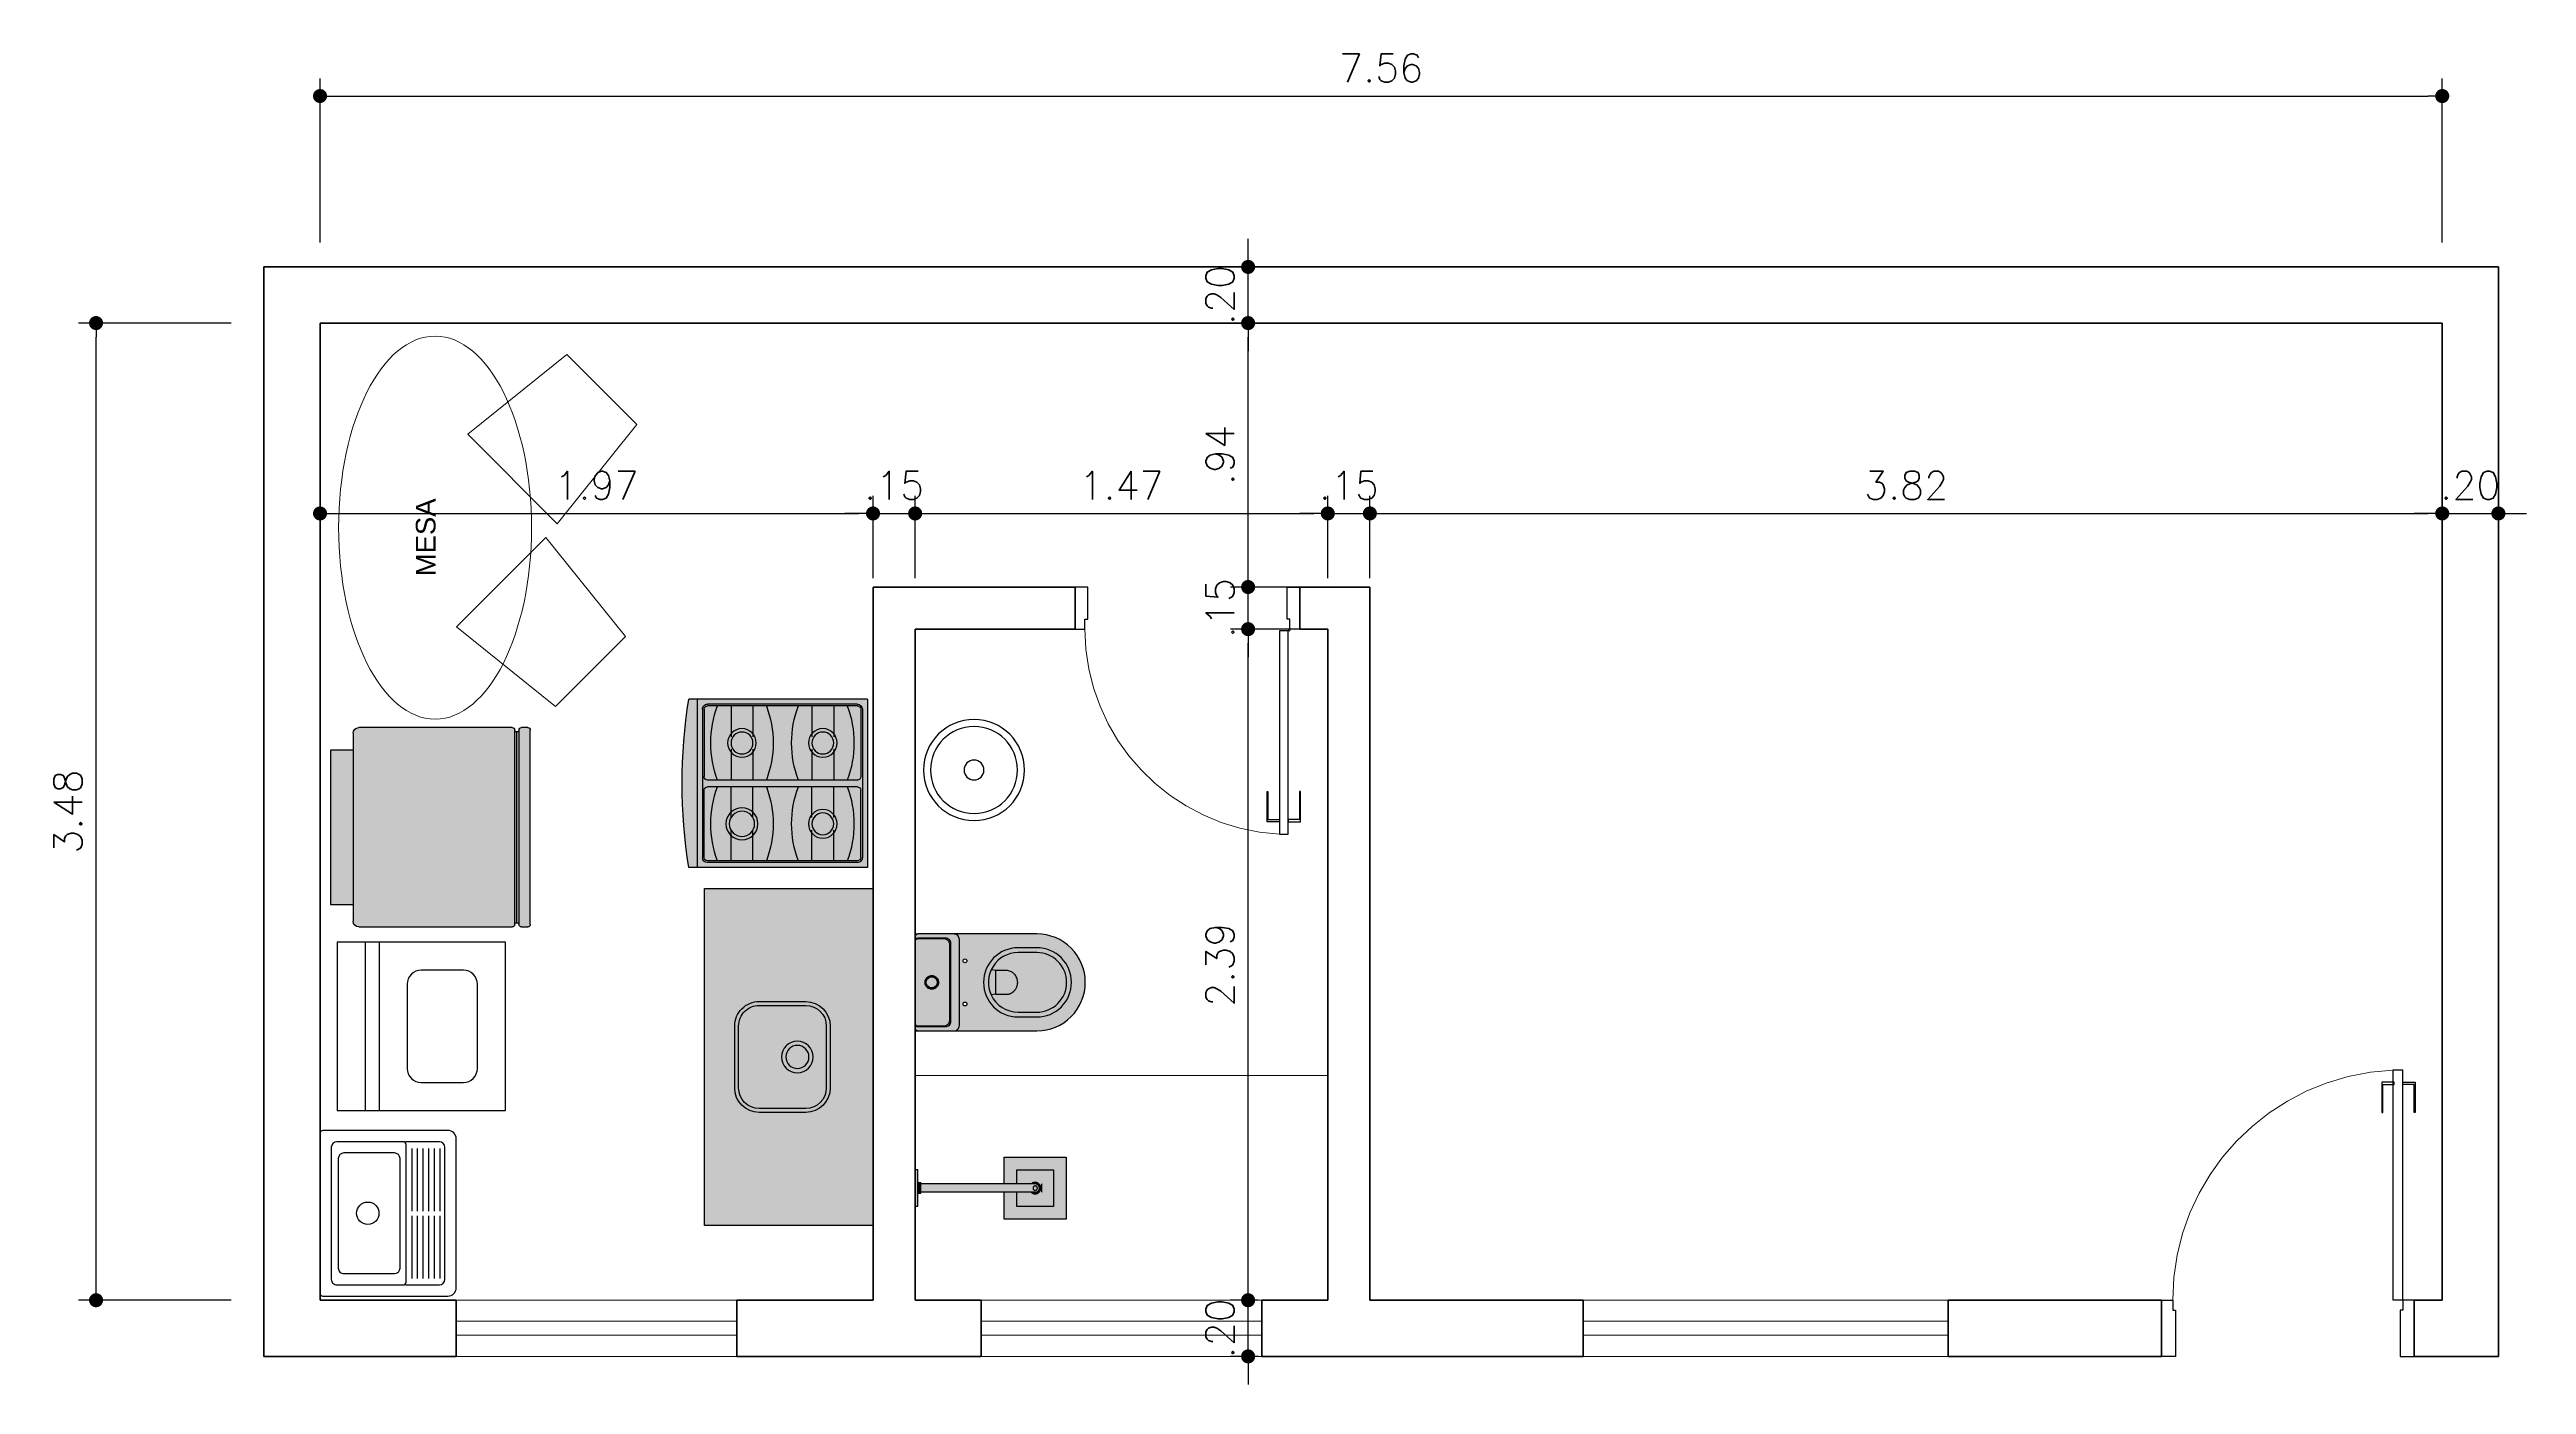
# Model space of a CAD drawing. Header units: millimetres. Extents: x -4763 to 645, y -25 to 217.
# Drawn here: x -24.46 to -15.64, y 47.62 to 52.37 of the extents above; entities that cross this region are included whole.
import ezdxf

# ---------------------------------------------------------------- set-up
doc = ezdxf.new("R2010")
doc.units = ezdxf.units.MM
doc.header["$LTSCALE"] = 0.5
doc.header["$PDMODE"] = 3
for name, pattern in [('CACHE', [0.24, 0.12, -0.12]), ('CONTINU', [0]), ('DASHED', [15, 12, -3]), ('HIDDEN', [0.375, 0.25, -0.125]), ('HIDDEN2', [4.7625, 3.175, -1.5875])]:
    doc.linetypes.add(name, pattern=pattern)
for name, color, linetype, lineweight in [('A-TRACEJADO', 251, 'HIDDEN2', 18), ('AI-Hatch equip coz', 255, 'Continuous', 0), ('AI-Hatch equip san', 255, 'Continuous', 0), ('Alvenaria-alta', 5, 'Continuous', 50), ('Alvenaria-baixa', 3, 'Continuous', 20), ('ARQ cota externa', 1, 'Continuous', 15), ('ARQ Esquadria 2', 2, 'Continuous', 20), ('ARQ Mobiliario', 34, 'Continuous', 13), ('Linha-projeção', 8, 'HIDDEN', 15)]:
    doc.layers.add(name, color=color, linetype=linetype, lineweight=lineweight)
for name, color, linetype in [('AI-Equip coz', 1, 'Continuous'), ('AI-Equip san', 1, 'Continuous'), ('AI-Hatch mob', 254, 'Continuous'), ('DETALHE', 2, 'Continuous'), ('PENA1', 1, 'Continuous'), ('PORTAS', 2, 'Continuous')]:
    doc.layers.add(name, color=color, linetype=linetype)
doc.styles.add('arial 7', font='arial.ttf', dxfattribs={"height": 0.07})
doc.styles.add('RS50', font='romans.shx', dxfattribs={"height": 0.1})
doc.dimstyles.new('Cota 50', dxfattribs={"dimscale": 0.05, "dimtxt": 0.1, "dimasz": 1, "dimexe": 1.25, "dimexo": 0.625, "dimgap": 1, "dimtad": 1, "dimzin": 4, "dimdsep": 46, "dimtxsty": 'RS50', "dimblk": 'DOT', "dimcen": 0.1, "dimclrd": 256, "dimclre": 256, "dimclrt": 256, "dimadec": 0, "dimazin": 0, "dimtfac": 1, "dimtix": 1, "dimtmove": 0, "dimatfit": 3, "dimldrblk": 'DOT', "dimfxl": 1.25, "dimarcsym": 0})

# ---------------------------------------------------------------- blocks, each defined once
blk = doc.blocks.new('_Dot')
at = {"color": 0, "linetype": 'ByBlock', "lineweight": -2}
blk.add_line((-0.5, 0), (-1, 0), dxfattribs=at)
at = {"color": 0, "linetype": 'ByBlock', "const_width": 0.5}
blk.add_lwpolyline([(-0.25, 0, 1), (0.25, 0, 1)], format="xyb", close=True, dxfattribs=at)
blk = doc.blocks.new('*D169')
at = {"layer": 'ARQ cota externa', "lineweight": -2, "transparency": 16777216}
for p, q in [((-23.8134, 51.3989), (-24.3571, 51.3989)), ((-24.2946, 47.9689), (-24.2946, 51.3489)), ((-23.8134, 47.9189), (-24.3571, 47.9189))]:
    blk.add_line(p, q, dxfattribs=at)
at = {"layer": 'DEFPOINTS', "color": 0, "transparency": 16777216}
for p in [(-24.2946, 51.3989), (-23.7821, 51.3989), (-23.7821, 47.9189)]:
    blk.add_point(p, dxfattribs=at)
at = {"layer": 'ARQ cota externa', "lineweight": -2, "transparency": 16777216, "xscale": 0.05, "yscale": 0.05, "zscale": 0.05}
for p, rotation in [((-24.2946, 51.3989), 90), ((-24.2946, 47.9189), 270)]:
    blk.add_blockref('_Dot', p, dxfattribs=dict(at, rotation=rotation))
at = {"layer": 'ARQ cota externa', "transparency": 16777216, "insert": (-24.3946, 49.6589), "char_height": 0.1, "attachment_point": 5, "rotation": 90, "style": 'RS50'}
blk.add_mtext('3.48', dxfattribs=at)
blk = doc.blocks.new('*D170')
at = {"layer": 'ARQ cota externa', "lineweight": -2, "transparency": 16777216}
for p, q in [((-23.4967, 51.6857), (-23.4967, 52.2699)), ((-15.9367, 51.6857), (-15.9367, 52.2699)), ((-23.4467, 52.2074), (-15.9867, 52.2074))]:
    blk.add_line(p, q, dxfattribs=at)
at = {"layer": 'DEFPOINTS', "color": 0, "transparency": 16777216}
for p in [(-15.9367, 52.2074), (-23.4967, 51.6545), (-15.9367, 51.6545)]:
    blk.add_point(p, dxfattribs=at)
at = {"layer": 'ARQ cota externa', "lineweight": -2, "transparency": 16777216, "xscale": 0.05, "yscale": 0.05, "zscale": 0.05, "rotation": 180}
blk.add_blockref('_Dot', (-23.4967, 52.2074), dxfattribs=at)
at = {"layer": 'ARQ cota externa', "lineweight": -2, "transparency": 16777216, "xscale": 0.05, "yscale": 0.05, "zscale": 0.05}
blk.add_blockref('_Dot', (-15.9367, 52.2074), dxfattribs=at)
at = {"layer": 'ARQ cota externa', "transparency": 16777216, "insert": (-19.7167, 52.3074), "char_height": 0.1, "attachment_point": 5, "style": 'RS50'}
blk.add_mtext('7.56', dxfattribs=at)
blk = doc.blocks.new('*D171')
at = {"layer": 'ARQ cota externa', "lineweight": -2, "transparency": 16777216}
for p, q in [((-23.4967, 50.5972), (-23.4967, 50.7834)), ((-21.5267, 50.4902), (-21.5267, 50.7834)), ((-23.4467, 50.7209), (-21.5767, 50.7209))]:
    blk.add_line(p, q, dxfattribs=at)
at = {"layer": 'DEFPOINTS', "color": 0, "transparency": 16777216}
for p in [(-21.5267, 50.7209), (-23.4967, 50.5659), (-21.5267, 50.4589)]:
    blk.add_point(p, dxfattribs=at)
at = {"layer": 'ARQ cota externa', "lineweight": -2, "transparency": 16777216, "xscale": 0.05, "yscale": 0.05, "zscale": 0.05, "rotation": 180}
blk.add_blockref('_Dot', (-23.4967, 50.7209), dxfattribs=at)
at = {"layer": 'ARQ cota externa', "lineweight": -2, "transparency": 16777216, "xscale": 0.05, "yscale": 0.05, "zscale": 0.05}
blk.add_blockref('_Dot', (-21.5267, 50.7209), dxfattribs=at)
at = {"layer": 'ARQ cota externa', "transparency": 16777216, "insert": (-22.5117, 50.8209), "char_height": 0.1, "attachment_point": 5, "style": 'RS50'}
blk.add_mtext('1.97', dxfattribs=at)
blk = doc.blocks.new('*D172')
at = {"layer": 'ARQ cota externa', "lineweight": -2, "transparency": 16777216}
for p, q in [((-21.5267, 50.4902), (-21.5267, 50.7834)), ((-21.3767, 50.4902), (-21.3767, 50.7834)), ((-21.5767, 50.7209), (-21.6267, 50.7209)), ((-21.5267, 50.7209), (-21.3767, 50.7209)), ((-21.3267, 50.7209), (-21.2767, 50.7209))]:
    blk.add_line(p, q, dxfattribs=at)
at = {"layer": 'DEFPOINTS', "color": 0, "transparency": 16777216}
for p in [(-21.3767, 50.7209), (-21.5267, 50.4589), (-21.3767, 50.4589)]:
    blk.add_point(p, dxfattribs=at)
at = {"layer": 'ARQ cota externa', "lineweight": -2, "transparency": 16777216, "xscale": 0.05, "yscale": 0.05, "zscale": 0.05}
blk.add_blockref('_Dot', (-21.5267, 50.7209), dxfattribs=at)
at = {"layer": 'ARQ cota externa', "lineweight": -2, "transparency": 16777216, "xscale": 0.05, "yscale": 0.05, "zscale": 0.05, "rotation": 180}
blk.add_blockref('_Dot', (-21.3767, 50.7209), dxfattribs=at)
at = {"layer": 'ARQ cota externa', "transparency": 16777216, "insert": (-21.4517, 50.8209), "char_height": 0.1, "attachment_point": 5, "style": 'RS50'}
blk.add_mtext('.15', dxfattribs=at)
blk = doc.blocks.new('*D173')
at = {"layer": 'ARQ cota externa', "lineweight": -2, "transparency": 16777216}
for p, q in [((-21.3767, 50.4902), (-21.3767, 50.7834)), ((-19.9067, 50.4902), (-19.9067, 50.7834)), ((-21.3267, 50.7209), (-19.9567, 50.7209))]:
    blk.add_line(p, q, dxfattribs=at)
at = {"layer": 'DEFPOINTS', "color": 0, "transparency": 16777216}
for p in [(-19.9067, 50.7209), (-21.3767, 50.4589), (-19.9067, 50.4589)]:
    blk.add_point(p, dxfattribs=at)
at = {"layer": 'ARQ cota externa', "lineweight": -2, "transparency": 16777216, "xscale": 0.05, "yscale": 0.05, "zscale": 0.05, "rotation": 180}
blk.add_blockref('_Dot', (-21.3767, 50.7209), dxfattribs=at)
at = {"layer": 'ARQ cota externa', "lineweight": -2, "transparency": 16777216, "xscale": 0.05, "yscale": 0.05, "zscale": 0.05}
blk.add_blockref('_Dot', (-19.9067, 50.7209), dxfattribs=at)
at = {"layer": 'ARQ cota externa', "transparency": 16777216, "insert": (-20.6417, 50.8209), "char_height": 0.1, "attachment_point": 5, "style": 'RS50'}
blk.add_mtext('1.47', dxfattribs=at)
blk = doc.blocks.new('*D174')
at = {"layer": 'ARQ cota externa', "lineweight": -2, "transparency": 16777216}
for p, q in [((-19.9067, 50.4902), (-19.9067, 50.7834)), ((-19.7567, 50.4902), (-19.7567, 50.7834)), ((-19.9567, 50.7209), (-20.0067, 50.7209)), ((-19.9067, 50.7209), (-19.7567, 50.7209)), ((-19.7067, 50.7209), (-19.6567, 50.7209))]:
    blk.add_line(p, q, dxfattribs=at)
at = {"layer": 'DEFPOINTS', "color": 0, "transparency": 16777216}
for p in [(-19.7567, 50.7209), (-19.9067, 50.4589), (-19.7567, 50.4589)]:
    blk.add_point(p, dxfattribs=at)
at = {"layer": 'ARQ cota externa', "lineweight": -2, "transparency": 16777216, "xscale": 0.05, "yscale": 0.05, "zscale": 0.05}
blk.add_blockref('_Dot', (-19.9067, 50.7209), dxfattribs=at)
at = {"layer": 'ARQ cota externa', "lineweight": -2, "transparency": 16777216, "xscale": 0.05, "yscale": 0.05, "zscale": 0.05, "rotation": 180}
blk.add_blockref('_Dot', (-19.7567, 50.7209), dxfattribs=at)
at = {"layer": 'ARQ cota externa', "transparency": 16777216, "insert": (-19.8317, 50.8209), "char_height": 0.1, "attachment_point": 5, "style": 'RS50'}
blk.add_mtext('.15', dxfattribs=at)
blk = doc.blocks.new('*D175')
at = {"layer": 'ARQ cota externa', "lineweight": -2, "transparency": 16777216}
for p, q in [((-19.7567, 50.4902), (-19.7567, 50.7834)), ((-15.9367, 50.4902), (-15.9367, 50.7834)), ((-19.7067, 50.7209), (-15.9867, 50.7209))]:
    blk.add_line(p, q, dxfattribs=at)
at = {"layer": 'DEFPOINTS', "color": 0, "transparency": 16777216}
for p in [(-15.9367, 50.7209), (-19.7567, 50.4589), (-15.9367, 50.4589)]:
    blk.add_point(p, dxfattribs=at)
at = {"layer": 'ARQ cota externa', "lineweight": -2, "transparency": 16777216, "xscale": 0.05, "yscale": 0.05, "zscale": 0.05, "rotation": 180}
blk.add_blockref('_Dot', (-19.7567, 50.7209), dxfattribs=at)
at = {"layer": 'ARQ cota externa', "lineweight": -2, "transparency": 16777216, "xscale": 0.05, "yscale": 0.05, "zscale": 0.05}
blk.add_blockref('_Dot', (-15.9367, 50.7209), dxfattribs=at)
at = {"layer": 'ARQ cota externa', "transparency": 16777216, "insert": (-17.8467, 50.8209), "char_height": 0.1, "attachment_point": 5, "style": 'RS50'}
blk.add_mtext('3.82', dxfattribs=at)
blk = doc.blocks.new('*D176')
at = {"layer": 'ARQ cota externa', "lineweight": -2, "transparency": 16777216}
for p, q in [((-15.9367, 50.4902), (-15.9367, 50.7834)), ((-15.7367, 50.7522), (-15.7367, 50.7834)), ((-15.9867, 50.7209), (-16.0367, 50.7209)), ((-15.9367, 50.7209), (-15.7367, 50.7209)), ((-15.6867, 50.7209), (-15.6367, 50.7209))]:
    blk.add_line(p, q, dxfattribs=at)
at = {"layer": 'DEFPOINTS', "color": 0, "transparency": 16777216}
for p in [(-15.7367, 50.7209), (-15.7367, 50.7209), (-15.9367, 50.4589)]:
    blk.add_point(p, dxfattribs=at)
at = {"layer": 'ARQ cota externa', "lineweight": -2, "transparency": 16777216, "xscale": 0.05, "yscale": 0.05, "zscale": 0.05}
blk.add_blockref('_Dot', (-15.9367, 50.7209), dxfattribs=at)
at = {"layer": 'ARQ cota externa', "lineweight": -2, "transparency": 16777216, "xscale": 0.05, "yscale": 0.05, "zscale": 0.05, "rotation": 180}
blk.add_blockref('_Dot', (-15.7367, 50.7209), dxfattribs=at)
at = {"layer": 'ARQ cota externa', "transparency": 16777216, "insert": (-15.8367, 50.8209), "char_height": 0.1, "attachment_point": 5, "style": 'RS50'}
blk.add_mtext('.20', dxfattribs=at)
blk = doc.blocks.new('*D177')
at = {"layer": 'ARQ cota externa', "lineweight": -2, "transparency": 16777216}
for p, q in [((-20.1906, 47.9689), (-20.1906, 48.0189)), ((-20.1551, 47.9189), (-20.2531, 47.9189)), ((-20.1906, 47.7189), (-20.1906, 47.9189)), ((-20.1551, 47.7189), (-20.2531, 47.7189)), ((-20.1906, 47.6689), (-20.1906, 47.6189))]:
    blk.add_line(p, q, dxfattribs=at)
at = {"layer": 'DEFPOINTS', "color": 0, "transparency": 16777216}
for p in [(-20.1906, 47.9189), (-20.1238, 47.9189), (-20.1238, 47.7189)]:
    blk.add_point(p, dxfattribs=at)
at = {"layer": 'ARQ cota externa', "lineweight": -2, "transparency": 16777216, "xscale": 0.05, "yscale": 0.05, "zscale": 0.05}
for p, rotation in [((-20.1906, 47.9189), 270), ((-20.1906, 47.7189), 90)]:
    blk.add_blockref('_Dot', p, dxfattribs=dict(at, rotation=rotation))
at = {"layer": 'ARQ cota externa', "transparency": 16777216, "insert": (-20.2906, 47.8189), "char_height": 0.1, "attachment_point": 5, "rotation": 90, "style": 'RS50'}
blk.add_mtext('.20', dxfattribs=at)
blk = doc.blocks.new('*D178')
at = {"layer": 'ARQ cota externa', "lineweight": -2, "transparency": 16777216}
for p, q in [((-19.9379, 50.3089), (-20.2531, 50.3089)), ((-20.1906, 47.9689), (-20.1906, 50.2589)), ((-20.1551, 47.9189), (-20.2531, 47.9189))]:
    blk.add_line(p, q, dxfattribs=at)
at = {"layer": 'DEFPOINTS', "color": 0, "transparency": 16777216}
for p in [(-20.1906, 50.3089), (-19.9067, 50.3089), (-20.1238, 47.9189)]:
    blk.add_point(p, dxfattribs=at)
at = {"layer": 'ARQ cota externa', "lineweight": -2, "transparency": 16777216, "xscale": 0.05, "yscale": 0.05, "zscale": 0.05}
for p, rotation in [((-20.1906, 50.3089), 90), ((-20.1906, 47.9189), 270)]:
    blk.add_blockref('_Dot', p, dxfattribs=dict(at, rotation=rotation))
at = {"layer": 'ARQ cota externa', "transparency": 16777216, "insert": (-20.2906, 49.1139), "char_height": 0.1, "attachment_point": 5, "rotation": 90, "style": 'RS50'}
blk.add_mtext('2.39', dxfattribs=at)
blk = doc.blocks.new('*D179')
at = {"layer": 'ARQ cota externa', "lineweight": -2, "transparency": 16777216}
for p, q in [((-20.1906, 50.5089), (-20.1906, 50.5589)), ((-19.9379, 50.4589), (-20.2531, 50.4589)), ((-20.1906, 50.3089), (-20.1906, 50.4589)), ((-19.9379, 50.3089), (-20.2531, 50.3089)), ((-20.1906, 50.2589), (-20.1906, 50.2089))]:
    blk.add_line(p, q, dxfattribs=at)
at = {"layer": 'DEFPOINTS', "color": 0, "transparency": 16777216}
for p in [(-20.1906, 50.4589), (-19.9067, 50.4589), (-19.9067, 50.3089)]:
    blk.add_point(p, dxfattribs=at)
at = {"layer": 'ARQ cota externa', "lineweight": -2, "transparency": 16777216, "xscale": 0.05, "yscale": 0.05, "zscale": 0.05}
for p, rotation in [((-20.1906, 50.4589), 270), ((-20.1906, 50.3089), 90)]:
    blk.add_blockref('_Dot', p, dxfattribs=dict(at, rotation=rotation))
at = {"layer": 'ARQ cota externa', "transparency": 16777216, "insert": (-20.2906, 50.3839), "char_height": 0.1, "attachment_point": 5, "rotation": 90, "style": 'RS50'}
blk.add_mtext('.15', dxfattribs=at)
blk = doc.blocks.new('*D180')
at = {"layer": 'ARQ cota externa', "lineweight": -2, "transparency": 16777216}
for p, q in [((-20.2218, 51.3989), (-20.2531, 51.3989)), ((-20.1906, 50.5089), (-20.1906, 51.3489)), ((-19.9379, 50.4589), (-20.2531, 50.4589))]:
    blk.add_line(p, q, dxfattribs=at)
at = {"layer": 'DEFPOINTS', "color": 0, "transparency": 16777216}
for p in [(-20.1906, 51.3989), (-20.1906, 51.3989), (-19.9067, 50.4589)]:
    blk.add_point(p, dxfattribs=at)
at = {"layer": 'ARQ cota externa', "lineweight": -2, "transparency": 16777216, "xscale": 0.05, "yscale": 0.05, "zscale": 0.05}
for p, rotation in [((-20.1906, 51.3989), 90), ((-20.1906, 50.4589), 270)]:
    blk.add_blockref('_Dot', p, dxfattribs=dict(at, rotation=rotation))
at = {"layer": 'ARQ cota externa', "transparency": 16777216, "insert": (-20.2906, 50.9289), "char_height": 0.1, "attachment_point": 5, "rotation": 90, "style": 'RS50'}
blk.add_mtext('.94', dxfattribs=at)
blk = doc.blocks.new('*D181')
at = {"layer": 'ARQ cota externa', "lineweight": -2, "transparency": 16777216}
for p, q in [((-20.1906, 51.6489), (-20.1906, 51.6989)), ((-20.2218, 51.5989), (-20.2531, 51.5989)), ((-20.1906, 51.3989), (-20.1906, 51.5989)), ((-20.2218, 51.3989), (-20.2531, 51.3989)), ((-20.1906, 51.3489), (-20.1906, 51.2989))]:
    blk.add_line(p, q, dxfattribs=at)
at = {"layer": 'DEFPOINTS', "color": 0, "transparency": 16777216}
for p in [(-20.1906, 51.5989), (-20.1906, 51.5989), (-20.1906, 51.3989)]:
    blk.add_point(p, dxfattribs=at)
at = {"layer": 'ARQ cota externa', "lineweight": -2, "transparency": 16777216, "xscale": 0.05, "yscale": 0.05, "zscale": 0.05}
for p, rotation in [((-20.1906, 51.5989), 270), ((-20.1906, 51.3989), 90)]:
    blk.add_blockref('_Dot', p, dxfattribs=dict(at, rotation=rotation))
at = {"layer": 'ARQ cota externa', "transparency": 16777216, "insert": (-20.2906, 51.4989), "char_height": 0.1, "attachment_point": 5, "rotation": 90, "style": 'RS50'}
blk.add_mtext('.20', dxfattribs=at)
blk = doc.blocks.new('P70')
at = {"layer": 'A-TRACEJADO'}
blk.add_arc((-0.149, -0.0328), 0.7322, 183.0662, 269.9559, dxfattribs=at)
at = {"layer": 'DETALHE', "color": 1}
for points in [[(-0.8365, -0.0415), (-0.8365, 0.0027), (-0.7284, 0.0027), (-0.7284, -0.0006), (-0.8285, -0.0006), (-0.8285, -0.0415)], [(-0.8365, -0.0724), (-0.8365, -0.1166), (-0.7284, -0.1166), (-0.7284, -0.1133), (-0.8285, -0.1133), (-0.8285, -0.0724)]]:
    blk.add_lwpolyline(points, close=True, dxfattribs=at)
at = {"layer": 'DETALHE', "color": 2}
for points in [[(-0.15, 0), (-0.15, -0.035), (-0.115, -0.035), (-0.115, -0.045), (0, -0.045), (0, 0)], [(-0.15, -0.8), (-0.15, -0.765), (-0.115, -0.765), (-0.115, -0.755), (0, -0.755), (0, -0.8)]]:
    blk.add_lwpolyline(points, close=True, dxfattribs=at)
blk.add_lwpolyline([(-0.8802, -0.0719), (-0.8802, -0.0411), (-0.1558, -0.0411), (-0.1558, -0.0719), (-0.8802, -0.0719)], dxfattribs=at)
blk.add_circle((-0.1531, -0.0379), 0.00326, dxfattribs=at)
blk = doc.blocks.new('tanq')
at = {"layer": 'PENA1'}
for p, q in [((-0.295, 0.455), (-0.295, 0.01)), ((0.265, 0.485), (-0.265, 0.485)), ((0.235, 0.445), (-0.235, 0.445)), ((0.295, 0.01), (0.295, 0.455)), ((-0.255, 0.425), (-0.255, 0.305)), ((-0.231, 0.4265), (-0.0075, 0.4265)), ((-0.231, 0.4065), (-0.0075, 0.4065)), ((-0.231, 0.3865), (-0.0075, 0.3865)), ((-0.231, 0.3665), (-0.0075, 0.3665)), ((0.009, 0.4265), (0.2325, 0.4265)), ((0.009, 0.4065), (0.2325, 0.4065)), ((0.009, 0.3865), (0.2325, 0.3865)), ((0.009, 0.3665), (0.2325, 0.3665)), ((0.255, 0.305), (0.255, 0.425)), ((-0.255, 0.2965), (-0.255, 0.2784)), ((-0.255, 0.2769), (-0.255, 0.06)), ((-0.231, 0.3065), (-0.245, 0.3065)), ((-0.231, 0.3465), (-0.0075, 0.3465)), ((-0.231, 0.3265), (-0.0075, 0.3265)), ((0.2325, 0.3065), (-0.231, 0.3065)), ((-0.215, 0.265), (-0.215, 0.085)), ((0.195, 0.285), (-0.195, 0.285)), ((0.009, 0.3465), (0.2325, 0.3465)), ((0.009, 0.3265), (0.2325, 0.3265)), ((0.215, 0.085), (0.215, 0.265)), ((0.245, 0.3065), (0.2325, 0.3065)), ((0.255, 0.2784), (0.255, 0.2965)), ((0.255, 0.06), (0.255, 0.2769)), ((-0.285, 0), (0.285, 0)), ((-0.235, 0.04), (0.235, 0.04)), ((-0.195, 0.065), (0.195, 0.065))]:
    blk.add_line(p, q, dxfattribs=at)
blk.add_circle((0, 0.17), 0.04, dxfattribs=at)
for centre, radius, start, end in [((-0.265, 0.455), 0.03, 90, 180), ((-0.235, 0.425), 0.02, 90, 180), ((0.235, 0.425), 0.02, 0, 90), ((0.265, 0.455), 0.03, 360, 90), ((-0.245, 0.2965), 0.01, 90, 180), ((-0.195, 0.265), 0.02, 90, 180), ((0.195, 0.265), 0.02, 0, 90), ((0.245, 0.2965), 0.01, 360, 90), ((-0.285, 0.01), 0.01, 180, 270), ((-0.235, 0.06), 0.02, 180, 270), ((-0.195, 0.085), 0.02, 180, 270), ((0.195, 0.085), 0.02, 270, 360), ((0.235, 0.06), 0.02, 270, 360), ((0.285, 0.01), 0.01, 270, 0)]:
    blk.add_arc(centre, radius, start, end, dxfattribs=at)
blk = doc.blocks.new('lavardora')
at = {"layer": 'PENA1'}
for p, q in [((-0.3, 0.6), (-0.3, 0)), ((0.3, 0.6), (-0.3, 0.6)), ((0.3, 0), (0.3, 0.6)), ((-0.2, 0.45), (-0.2, 0.3)), ((0.15, 0.5), (-0.15, 0.5)), ((0.2, 0.3), (0.2, 0.45)), ((-0.15, 0.25), (0.15, 0.25)), ((-0.3, 0.15), (0.3, 0.15)), ((-0.3, 0.1), (0.3, 0.1)), ((-0.3, 0), (0.3, 0))]:
    blk.add_line(p, q, dxfattribs=at)
for centre, start, end in [((-0.15, 0.45), 90, 180), ((0.15, 0.45), 0, 90), ((-0.15, 0.3), 180, 270), ((0.15, 0.3), 270, 0)]:
    blk.add_arc(centre, 0.05, start, end, dxfattribs=at)
blk = doc.blocks.new('REFRIGERADOR LUM G 0.710X0.711')
at = {"layer": 'AI-Hatch equip coz', "ltscale": 3}
h = blk.add_hatch(color=255, dxfattribs=at)
h.paths.add_polyline_path([(0.275, 0), (-0.275, 0), (-0.275, -0.08), (0.275, -0.08)])
h.paths.add_polyline_path([(0.355, -0.1, 0.414214), (0.335, -0.08), (-0.335, -0.08, 0.414214), (-0.355, -0.1), (-0.355, -0.647, 0.414214), (-0.346, -0.656), (0.346, -0.656, 0.414214), (0.355, -0.647)])
h.paths.add_polyline_path([(0.355, -0.68, 0.414214), (0.346, -0.671), (-0.346, -0.671, 0.414214), (-0.355, -0.68), (-0.355, -0.702, 0.414214), (-0.346, -0.711), (0.346, -0.711, 0.414214), (0.355, -0.702)])
h.paths.add_polyline_path([(0.34, -0.6632), (-0.34, -0.6632), (-0.34, -0.671), (0.34, -0.671)])
h.paths.add_polyline_path([(0.34, -0.656), (-0.34, -0.656), (-0.34, -0.6632), (0.34, -0.6632)])
for p, q in [((-0.275, 0), (0.275, 0)), ((-0.275, -0.08), (-0.275, 0)), ((0.275, 0), (0.275, -0.08)), ((-0.335, -0.08), (0.335, -0.08)), ((-0.355, -0.647), (-0.355, -0.1)), ((0.355, -0.1), (0.355, -0.647)), ((-0.355, -0.702), (-0.355, -0.68)), ((0.346, -0.656), (-0.346, -0.656)), ((-0.346, -0.671), (0.346, -0.671)), ((-0.34, -0.671), (-0.34, -0.656)), ((0.34, -0.6632), (-0.34, -0.6632)), ((0.34, -0.656), (0.34, -0.671)), ((0.355, -0.68), (0.355, -0.702)), ((0.346, -0.711), (-0.346, -0.711))]:
    blk.add_line(p, q)
for centre, radius, start, end in [((-0.335, -0.1), 0.02, 90, 180), ((0.335, -0.1), 0.02, 360, 90), ((-0.346, -0.647), 0.009, 180, 270), ((-0.346, -0.68), 0.009, 90, 180), ((-0.346, -0.702), 0.009, 180, 270), ((0.346, -0.647), 0.009, 270, 0), ((0.346, -0.68), 0.009, 0, 90), ((0.346, -0.702), 0.009, 270, 0)]:
    blk.add_arc(centre, radius, start, end)
blk = doc.blocks.new('Fogão 03')
at = {"layer": 'AI-Hatch equip coz', "lineweight": 0}
for points in [[(0.156, 0.159), (-0.444, 0.159), (-0.444, -0.447), (0.156, -0.447)], [(0.156, -0.447), (-0.444, -0.447), (-0.444, -0.477, 0.08), (0.156, -0.477)]]:
    blk.add_hatch(color=255, dxfattribs=at).paths.add_polyline_path(points)
for p, q in [((0.156, 0.159), (-0.444, 0.159)), ((-0.444, 0.159), (-0.444, -0.477)), ((-0.426, 0.123), (-0.426, -0.411)), ((-0.42, 0.123), (-0.42, -0.411)), ((0.12, 0.141), (-0.408, 0.141)), ((-0.408, 0.135), (-0.168, 0.135)), ((-0.156, 0.123), (-0.156, -0.411)), ((-0.132, 0.123), (-0.132, -0.411)), ((0.12, 0.135), (-0.12, 0.135)), ((0.132, 0.123), (0.132, -0.411)), ((0.138, 0.123), (0.138, -0.411)), ((0.156, 0.159), (0.156, -0.477)), ((-0.42, 0.039), (-0.3104, 0.039)), ((-0.2655, 0.039), (-0.156, 0.039)), ((-0.0224, 0.039), (-0.132, 0.039)), ((0.132, 0.039), (0.0224, 0.039)), ((-0.42, -0.039), (-0.3104, -0.039)), ((-0.2655, -0.039), (-0.156, -0.039)), ((-0.0224, -0.039), (-0.132, -0.039)), ((0.132, -0.039), (0.0224, -0.039)), ((-0.42, -0.249), (-0.3104, -0.249)), ((-0.2655, -0.249), (-0.156, -0.249)), ((-0.0224, -0.249), (-0.132, -0.249)), ((0.132, -0.249), (0.0224, -0.249)), ((-0.42, -0.327), (-0.3104, -0.327)), ((-0.2655, -0.327), (-0.156, -0.327)), ((-0.0224, -0.327), (-0.132, -0.327)), ((0.132, -0.327), (0.0224, -0.327)), ((-0.408, -0.423), (-0.168, -0.423)), ((0.12, -0.429), (-0.408, -0.429)), ((0.12, -0.423), (-0.12, -0.423)), ((0.156, -0.447), (-0.444, -0.447))]:
    blk.add_line(p, q)
for centre, radius in [((-0.288, 0), 0.051), ((-0.288, 0), 0.039), ((0, 0), 0.051), ((0, 0), 0.039), ((-0.288, -0.288), 0.057), ((-0.288, -0.288), 0.045), ((0, -0.288), 0.051), ((0, -0.288), 0.039)]:
    blk.add_circle(centre, radius)
for centre, radius, start, end in [((-0.408, 0.123), 0.018, 89.99938, 180), ((-0.408, 0.123), 0.012, 90, 180), ((-0.288, -0.264), 0.375, 69.39031, 110.60969), ((-0.168, 0.123), 0.012, 0, 90), ((-0.12, 0.123), 0.012, 90, 180), ((0, -0.264), 0.375, 69.39031, 110.60969), ((0.12, 0.123), 0.018, 0, 90), ((0.12, 0.123), 0.012, 0, 90), ((-0.288, 0.264), 0.375, 249.39031, 290.60969), ((0, 0.264), 0.375, 249.39031, 290.60969), ((-0.288, -0.552), 0.375, 69.39031, 110.60969), ((0, -0.552), 0.375, 69.39031, 110.60969), ((-0.408, -0.411), 0.018, 180, 270), ((-0.288, -0.024), 0.375, 249.39031, 290.60969), ((-0.408, -0.411), 0.012, 180, 270), ((-0.168, -0.411), 0.012, 269.99915, 0), ((0, -0.024), 0.375, 249.39031, 290.60969), ((-0.12, -0.411), 0.012, 180, 270.00107), ((0.12, -0.411), 0.018, 270, 0), ((0.12, -0.411), 0.012, 270, 0), ((-0.144, 1.386), 1.887, 260.85216, 279.14784)]:
    blk.add_arc(centre, radius, start, end)
blk = doc.blocks.new('*U62')
at = {"layer": 'AI-Hatch mob', "true_color": 0xede8c4}
blk.add_hatch(color=254, dxfattribs=at).paths.add_polyline_path([(0, 1.2), (0, 0), (0.6, 0), (0.6, 1.2)])
blk.add_lwpolyline([(0, 1.2), (0, 0), (0.6, 0), (0.6, 1.2)], close=True)
blk = doc.blocks.new('CUBA RETANGULAR TRAMONTINA LINHA PRIME 94020207 PLANTA')
at = {"layer": 'AI-Hatch equip coz'}
h = blk.add_hatch(color=256, dxfattribs=at)
h.dxf.hatch_style = 2
h.paths.add_polyline_path([(0.1103, 0), (-0.1103, 0, 0.414214), (-0.1976, -0.0873), (-0.1976, -0.2527, 0.414214), (-0.1103, -0.34), (0.1103, -0.34, 0.414214), (0.1976, -0.2527), (0.1976, -0.0873, 0.414214)])
h.paths.add_polyline_path([(-0.1103, -0.0138, 0.414214), (-0.1838, -0.0873), (-0.1838, -0.2527, 0.414214), (-0.1103, -0.3262), (0.1103, -0.3262, 0.414214), (0.1838, -0.2527), (0.1838, -0.0873, 0.414214), (0.1103, -0.0138)], flags=16)
h.paths.add_polyline_path([(0.0565, -0.1169, -1), (-0.0565, -0.1169, -1)], flags=0)
h.paths.add_polyline_path([(0.0412, -0.1169, -1), (-0.0412, -0.1169, -1)], flags=0)
for p, q in [((0.1103, 0), (-0.1103, 0)), ((-0.1976, -0.0873), (-0.1976, -0.2527)), ((-0.1838, -0.0873), (-0.1838, -0.2527)), ((0.1103, -0.0138), (-0.1103, -0.0138)), ((0.1838, -0.2527), (0.1838, -0.0873)), ((0.1976, -0.2527), (0.1976, -0.0873)), ((-0.1103, -0.3262), (0.1103, -0.3262)), ((-0.1103, -0.34), (0.1103, -0.34))]:
    blk.add_line(p, q)
for radius in [0.0565, 0.0412]:
    blk.add_circle((0, -0.1169), radius)
for centre, radius, start, end in [((-0.1103, -0.0873), 0.0873, 90, 180), ((0.1103, -0.0873), 0.0873, 0, 90), ((-0.1103, -0.0873), 0.0735, 90, 180), ((0.1103, -0.0873), 0.0735, 0, 90), ((-0.1103, -0.2527), 0.0873, 180, 270), ((-0.1103, -0.2527), 0.0735, 180, 270), ((0.1103, -0.2527), 0.0873, 270, 0), ((0.1103, -0.2527), 0.0735, 270, 0)]:
    blk.add_arc(centre, radius, start, end)
blk = doc.blocks.new('BACIA CX ACOPLADA LINK CP230 - PLANTA')
at = {"layer": 'AI-Hatch equip san'}
h = blk.add_hatch(color=256, dxfattribs=at)
h.paths.add_polyline_path([(-0.1463, 0, 0.414214), (-0.1562, -0.0099), (-0.1562, -0.1021, 0.414214), (-0.1365, -0.1218), (0.1365, -0.1218, 0.414214), (0.1562, -0.1021), (0.1562, -0.0099, 0.414214), (0.1463, 0)], flags=17)
h.paths.add_polyline_path([(0, -0.035, -1), (0, -0.0833, -1)], flags=16)
h.paths.add_polyline_path([(0, -0.0394, -1), (0, -0.0789, -1)], flags=0)
h.paths.add_polyline_path([(-0.1725, -0.0099), (-0.1725, -0.4337, 0.414214), (0, -0.6062, 0.414214), (0.1725, -0.4337), (0.1725, 0), (0.1626, 0), (0.1562, 0), (0.1562, -0.0048, -0.135287), (0.1576, -0.0099), (0.1576, -0.108, -0.414214), (0.1378, -0.1277), (-0.1378, -0.1277, -0.414214), (-0.1576, -0.108), (-0.1576, -0.0099, -0.135287), (-0.1562, -0.0048), (-0.1562, 0), (-0.1626, 0, 0.414214)])
h.paths.add_polyline_path([(-0.0769, -0.1705, -1), (-0.0769, -0.1843, -1)], flags=16)
h.paths.add_polyline_path([(0.1232, -0.3667), (0.1232, -0.4337, -0.414214), (0, -0.5569, -0.414214), (-0.1232, -0.4337), (-0.1232, -0.3667, -1)], flags=16)
h.paths.add_polyline_path([(0.0448, -0.2707, -0.291349), (0.106, -0.3667), (0.106, -0.4337, -0.414214), (0, -0.5397, -0.414214), (-0.106, -0.4337), (-0.106, -0.3667, -0.548768)], flags=0)
h.paths.add_polyline_path([(-0.0422, -0.2859), (0.0422, -0.2859), (0.0422, -0.3273), (0.0415, -0.3329), (0.0398, -0.3386), (0.0376, -0.3432), (0.034, -0.349), (0.0287, -0.3546), (0.0236, -0.3584), (0.0182, -0.3613), (0.0131, -0.3632), (0.0062, -0.3649), (-0.0018, -0.3652), (-0.0083, -0.3645), (-0.0146, -0.3628), (-0.0218, -0.3595), (-0.0284, -0.3549), (-0.033, -0.3502), (-0.0367, -0.3451), (-0.04, -0.3382), (-0.0419, -0.3306), (-0.0422, -0.3248)], flags=0)
h.paths.add_polyline_path([(0.0769, -0.1705, -1), (0.0769, -0.1843, -1)], flags=16)
h.paths.add_polyline_path([(-0.0422, -0.2859), (-0.0422, -0.3248), (-0.042, -0.3286), (-0.0415, -0.3325), (-0.0405, -0.3363), (-0.0391, -0.34), (-0.0374, -0.3435), (-0.0364, -0.3452), (-0.0353, -0.3469), (-0.0342, -0.3485), (-0.0329, -0.3501), (-0.0316, -0.3516), (-0.0302, -0.3531), (-0.0299, -0.3533), (-0.0268, -0.356), (-0.0235, -0.3583), (-0.02, -0.3604), (-0.0162, -0.3621), (-0.0123, -0.3634), (-0.0103, -0.3639), (-0.0083, -0.3644), (-0.0062, -0.3647), (-0.0041, -0.365), (0, -0.3652), (0.0042, -0.365), (0.0083, -0.3644), (0.0123, -0.3634), (0.0143, -0.3628), (0.0162, -0.3621), (0.0181, -0.3613), (0.02, -0.3604), (0.0218, -0.3594), (0.0235, -0.3583), (0.0252, -0.3572), (0.0269, -0.3559), (0.0299, -0.3533), (0.0326, -0.3504), (0.0351, -0.3473), (0.0372, -0.3439), (0.0381, -0.3422), (0.039, -0.3404), (0.0397, -0.3385), (0.0404, -0.3367), (0.0409, -0.3348), (0.0414, -0.3329), (0.0417, -0.331), (0.042, -0.329), (0.0422, -0.3271), (0.0422, -0.3251), (0.0422, -0.3248), (0.0422, -0.2859)], flags=0)
for points in [[(-0.1365, -0.1218, -0.414214), (-0.1562, -0.1021), (-0.1562, -0.0099, -0.414214), (-0.1463, 0), (-0.1477, 0, 0.414214), (-0.1576, -0.0099), (-0.1576, -0.108, 0.414214), (-0.1378, -0.1277), (0.1378, -0.1277, 0.414214), (0.1576, -0.108), (0.1576, -0.0099, 0.414214), (0.1477, 0), (0.1463, 0, -0.414214), (0.1562, -0.0099), (0.1562, -0.1021, -0.414214), (0.1365, -0.1218)], [(-0.1232, -0.3667, -1), (0.1232, -0.3667), (0.1232, -0.4337, -0.414214), (0, -0.5569, -0.414214), (-0.1232, -0.4337)]]:
    blk.add_hatch(color=256, dxfattribs=at).paths.add_polyline_path(points)
h = blk.add_hatch(color=256, dxfattribs=at)
h.paths.add_polyline_path([(0, -0.0833, 1), (0, -0.035, 1)])
h.paths.add_polyline_path([(0, -0.0789, -1), (0, -0.0394, -1)], flags=16)
at = {"ltscale": 0.05}
blk.add_lwpolyline([(-0.1626, 0), (-0.1725, 0), (-0.1725, -0.0099)], dxfattribs=at)
for points in [[(0.1725, -0.0099, 0.414214), (0.1626, 0), (0.1725, 0), (0.1725, -0.4337, -0.414214), (0, -0.6062, -0.414214), (-0.1725, -0.4337), (-0.1725, -0.0099)], [(-0.1463, 0, 0.414214), (-0.1562, -0.0099), (-0.1562, -0.1021, 0.414214), (-0.1365, -0.1218), (0.1365, -0.1218, 0.414214), (0.1562, -0.1021), (0.1562, -0.0099, 0.414214), (0.1463, 0)], [(-0.1626, 0, 0.414214), (-0.1725, -0.0099)], [(0.1725, -0.138, -0.414214), (0.1528, -0.1577), (-0.1528, -0.1577, -0.414214), (-0.1725, -0.138)]]:
    blk.add_lwpolyline(points, format="xyb")
blk.add_lwpolyline([(-0.1626, 0), (0.1626, 0), (0.1562, 0), (0.1562, -0.0049)])
at = {"linetype": 'DASHED', "ltscale": 0.025}
blk.add_lwpolyline([(-0.1562, -0.0049), (-0.1562, 0), (-0.1626, 0)], dxfattribs=at)
at = {"ltscale": 0.497717}
blk.add_lwpolyline([(0.1477, 0, -0.414214), (0.1576, -0.0099), (0.1576, -0.108, -0.414214), (0.1378, -0.1277), (-0.1378, -0.1277, -0.414214), (-0.1576, -0.108), (-0.1576, -0.0099, -0.414214), (-0.1477, 0)], format="xyb", dxfattribs=at)
at = {"linetype": 'DASHED'}
blk.add_lwpolyline([(0, -0.035, 1), (0, -0.0833, 1)], format="xyb", close=True, dxfattribs=at)
for points in [[(0, -0.0394, 1), (0, -0.0789, 1)], [(-0.0769, -0.1705, 1), (-0.0769, -0.1843, 1)], [(0.0769, -0.1705, 1), (0.0769, -0.1843, 1)], [(0.0448, -0.2707, -0.291349), (0.106, -0.3667), (0.106, -0.4337, -0.414214), (0, -0.5397, -0.414214), (-0.106, -0.4337), (-0.106, -0.3667, -0.548768)]]:
    blk.add_lwpolyline(points, format="xyb", close=True)
at = {"ltscale": 0.339985}
blk.add_lwpolyline([(0.1232, -0.3667), (0.1232, -0.4337, -0.414214), (0, -0.5569, -0.414214), (-0.1232, -0.4337), (-0.1232, -0.3667, -1)], format="xyb", close=True, dxfattribs=at)
at = {"ltscale": 0.078146}
blk.add_lwpolyline([(-0.0422, -0.2859), (-0.0448, -0.2707)], dxfattribs=at)
at = {"ltscale": 0.197277}
blk.add_lwpolyline([(0.0422, -0.2859), (0.0422, -0.3248), (0.0422, -0.3251), (0.0422, -0.3271), (0.042, -0.329), (0.0417, -0.331), (0.0414, -0.3329), (0.0409, -0.3348), (0.0404, -0.3367), (0.0397, -0.3385), (0.039, -0.3404), (0.0381, -0.3422), (0.0372, -0.3439), (0.0351, -0.3473), (0.0326, -0.3504), (0.0299, -0.3533), (0.0269, -0.3559), (0.0252, -0.3572), (0.0235, -0.3583), (0.0218, -0.3594), (0.02, -0.3604), (0.0181, -0.3613), (0.0162, -0.3621), (0.0143, -0.3628), (0.0123, -0.3634), (0.0083, -0.3644), (0.0042, -0.365), (0, -0.3652), (-0.0041, -0.365), (-0.0062, -0.3647), (-0.0083, -0.3644), (-0.0103, -0.3639), (-0.0123, -0.3634), (-0.0162, -0.3621), (-0.02, -0.3604), (-0.0235, -0.3583), (-0.0268, -0.356), (-0.0299, -0.3533), (-0.0302, -0.3531), (-0.0316, -0.3516), (-0.0329, -0.3501), (-0.0342, -0.3485), (-0.0353, -0.3469), (-0.0364, -0.3452), (-0.0374, -0.3435), (-0.0391, -0.34), (-0.0405, -0.3363), (-0.0415, -0.3325), (-0.042, -0.3286), (-0.0422, -0.3248), (-0.0422, -0.2859)], dxfattribs=at)
at = {"ltscale": 0.214268}
blk.add_lwpolyline([(-0.0422, -0.2859), (0.0422, -0.2859)], dxfattribs=at)
at = {"ltscale": 0.078144}
blk.add_lwpolyline([(0.0422, -0.2859), (0.0448, -0.2707)], dxfattribs=at)
blk = doc.blocks.new('CHUVEIRO QUADRATTA 1992 C CT PL')
at = {"layer": 'AI-Hatch equip san'}
blk.add_hatch(color=256, dxfattribs=at).paths.add_polyline_path([(0.5378, 0.1109), (0.3176, 0.1109), (0.3176, -0.1093), (0.5378, -0.1093)])
at = {"layer": 'AI-Hatch equip san', "ltscale": 3}
blk.add_hatch(color=256, dxfattribs=at).paths.add_polyline_path([(0.01, -0.0205, -0.414214), (0.0115, -0.019), (0.0115, 0.019, -0.414214), (0.01, 0.0205)])
for p, q in [((0, 0.065), (0.01, 0.065)), ((0, 0.065), (0, -0.065)), ((0.01, 0.065), (0.01, -0.065)), ((0.0115, 0.019), (0.0115, -0.019)), ((0.0115, 0.019), (0.02, 0.019)), ((0.02, 0.019), (0.02, -0.019)), ((0.2698, 0.0158), (0.02, 0.0158)), ((0.4286, 0.0158), (0.2698, 0.0158)), ((0.4497, -0.0142), (0.4497, 0.0158)), ((0, -0.065), (0.01, -0.065)), ((0.0115, -0.019), (0.02, -0.019)), ((0.2698, -0.0142), (0.02, -0.0142)), ((0.4286, -0.0142), (0.2698, -0.0142))]:
    blk.add_line(p, q)
at = {"linetype": 'CONTINU'}
for points in [[(0.3176, -0.0142), (0.3176, -0.1093), (0.5378, -0.1093), (0.5378, 0.1109), (0.3176, 0.1109), (0.3176, 0.0158)], [(0.3626, -0.0142), (0.3626, -0.0642), (0.4928, -0.0642), (0.4928, 0.0659), (0.3626, 0.0659), (0.3626, 0.0158)]]:
    blk.add_lwpolyline(points, dxfattribs=at)
at = {"linetype": 'CACHE', "extrusion": (0, 0, -1)}
for points in [[(-0.4138, -0.0142, -0.188867), (-0.4277, -0.0196, -1), (-0.4277, 0.0212, -0.188867), (-0.4138, 0.0158, -0.188867)], [(-0.4168, -0.0142, -0.158247), (-0.4277, -0.0177, -1), (-0.4277, 0.0193, -0.158247), (-0.4168, 0.0158, -0.158247)], [(-0.4207, -0.0142, -0.108843), (-0.4277, -0.0157, -1), (-0.4277, 0.0173, -0.108843), (-0.4207, 0.0158, -0.108843)], [(-0.4268, -0.0142, -0.015104), (-0.4277, -0.0142, -1), (-0.4277, 0.0158, -0.015104), (-0.4268, 0.0158, -0.015104)]]:
    blk.add_lwpolyline(points, format="xyb", dxfattribs=at)
blk.add_lwpolyline([(-0.4277, 0.0086, -1), (-0.4277, -0.0069, -1)], format="xyb", close=True, dxfattribs=at)
for centre, start, end in [((0.0115, 0.0205), 180, 270), ((0.0115, -0.0205), 90, 180)]:
    blk.add_arc(centre, 0.0015, start, end)
at = {"layer": 'AI-Hatch equip san'}
for points in [[(0, 0.065), (0.01, 0.065), (0, -0.065), (0.01, -0.065)], [(0.0115, 0.019), (0.02, 0.019), (0.0115, -0.019), (0.02, -0.019)], [(0.02, 0.0158), (0.02, -0.0142), (0.3176, 0.0158), (0.3176, -0.0142)]]:
    blk.add_solid(points, dxfattribs=at)
blk = doc.blocks.new('DCUNP02')
for radius in [180, 155, 35.5]:
    blk.add_circle((0, -265), radius)

msp = doc.modelspace()

# ---------------------------------------------------------------- linework, layer by layer
at = {"layer": 'Alvenaria-alta'}
for p, q in [((-15.73667, 51.59895), (-23.69667, 51.59895)), ((-23.69667, 51.59895), (-23.69667, 47.71895)), ((-15.73667, 47.71895), (-15.73667, 51.59895)), ((-15.93667, 51.39895), (-23.49667, 51.39895)), ((-23.49667, 51.39895), (-23.49667, 47.91895)), ((-15.93667, 47.91895), (-15.93667, 51.39895)), ((-21.52667, 50.45895), (-21.52667, 47.91895)), ((-20.80667, 50.45895), (-21.52667, 50.45895)), ((-20.80667, 50.30895), (-20.80667, 50.45895)), ((-19.75667, 50.45895), (-20.00667, 50.45895)), ((-20.00667, 50.30895), (-20.00667, 50.45895)), ((-19.75667, 50.45895), (-19.75667, 47.91895)), ((-21.37667, 50.30895), (-21.37667, 47.91895)), ((-20.80667, 50.30895), (-21.37667, 50.30895)), ((-19.90667, 50.30895), (-20.00667, 50.30895)), ((-19.90667, 50.30895), (-19.90667, 47.91895)), ((-23.49667, 47.91895), (-23.01167, 47.91895)), ((-23.01167, 47.91895), (-23.01167, 47.71895)), ((-22.01167, 47.91895), (-22.01167, 47.71895)), ((-22.01167, 47.91895), (-21.52667, 47.91895)), ((-21.37667, 47.91895), (-21.14167, 47.91895)), ((-21.14167, 47.91895), (-21.14167, 47.71895)), ((-20.14167, 47.91895), (-20.14167, 47.71895)), ((-20.14167, 47.91895), (-19.90667, 47.91895)), ((-19.75667, 47.91895), (-18.99667, 47.91895)), ((-18.99667, 47.91895), (-18.99667, 47.71895)), ((-17.69667, 47.91895), (-17.69667, 47.71895)), ((-17.69667, 47.91895), (-16.93667, 47.91895)), ((-16.93667, 47.91895), (-16.93667, 47.71895)), ((-16.03667, 47.91895), (-16.03667, 47.71895)), ((-16.03667, 47.91895), (-15.93667, 47.91895)), ((-23.69667, 47.71895), (-23.01167, 47.71895)), ((-22.01167, 47.71895), (-21.14167, 47.71895)), ((-20.14167, 47.71895), (-18.99667, 47.71895)), ((-17.69667, 47.71895), (-16.93667, 47.71895)), ((-16.03667, 47.71895), (-15.73667, 47.71895))]:
    msp.add_line(p, q, dxfattribs=at)
at = {"layer": 'ARQ Esquadria 2'}
for p, q in [((-23.01167, 47.91895), (-22.01167, 47.91895)), ((-21.14167, 47.91895), (-20.14167, 47.91895)), ((-18.99667, 47.91895), (-17.69667, 47.91895)), ((-23.01167, 47.84395), (-22.01167, 47.84395)), ((-21.14167, 47.84395), (-20.14167, 47.84395)), ((-18.99667, 47.84395), (-17.69667, 47.84395)), ((-23.01167, 47.79395), (-22.01167, 47.79395)), ((-21.14167, 47.79395), (-20.14167, 47.79395)), ((-18.99667, 47.79395), (-17.69667, 47.79395)), ((-23.01167, 47.71895), (-22.01167, 47.71895)), ((-21.14167, 47.71895), (-20.14167, 47.71895)), ((-18.99667, 47.71895), (-17.69667, 47.71895))]:
    msp.add_line(p, q, dxfattribs=at)
at = {"layer": 'ARQ Mobiliario'}
msp.add_line((-21.37667, 48.71895), (-19.90667, 48.71895), dxfattribs=at)
for points in [[(-22.65171, 50.68446), (-22.36799, 51.03713), (-22.61725, 51.28639), (-22.96991, 51.00266)], [(-23.01069, 50.31748), (-22.65802, 50.03376), (-22.40876, 50.28302), (-22.69249, 50.63568)]]:
    msp.add_lwpolyline(points, close=True, dxfattribs=at)
msp.add_ellipse((-23.08663, 50.67032), major_axis=(0, 0.68223), ratio=0.5037786, dxfattribs=at)
at = {"layer": 'DETALHE', "color": 1}
for points in [[(-16.10799, 48.69528), (-16.15217, 48.69528), (-16.15217, 48.58719), (-16.14888, 48.58719), (-16.14888, 48.68729), (-16.10799, 48.68729)], [(-16.07709, 48.69528), (-16.03292, 48.69528), (-16.03292, 48.58719), (-16.03621, 48.58719), (-16.03621, 48.68729), (-16.07709, 48.68729)]]:
    msp.add_lwpolyline(points, close=True, dxfattribs=at)
at = {"layer": 'Linha-projeção', "linetype": 'HIDDEN2'}
msp.add_arc((-16.07667, 47.91895), 0.82, 92.444068, 180, dxfattribs=at)
at = {"layer": 'PORTAS'}
for p, q in [((-16.11167, 47.91895), (-16.11167, 48.73895)), ((-16.11167, 48.73895), (-16.07667, 48.73895)), ((-16.07667, 47.91895), (-16.07667, 48.73895)), ((-16.93667, 47.91895), (-16.89667, 47.91895)), ((-16.89667, 47.91895), (-16.89667, 47.88395)), ((-16.03667, 47.91895), (-16.11167, 47.91895)), ((-16.03667, 47.91895), (-16.07667, 47.91895)), ((-16.07667, 47.91895), (-16.07667, 47.88395)), ((-16.89667, 47.88395), (-16.88667, 47.88395)), ((-16.88667, 47.88395), (-16.88667, 47.71895)), ((-16.07667, 47.88395), (-16.08667, 47.88395)), ((-16.08667, 47.88395), (-16.08667, 47.71895)), ((-16.88667, 47.71895), (-16.93667, 47.71895)), ((-16.08667, 47.71895), (-16.03667, 47.71895))]:
    msp.add_line(p, q, dxfattribs=at)

# ---------------------------------------------------------------- block references
at = {"xscale": -1}
msp.add_blockref('*U62', (-21.52667, 48.18515), dxfattribs=at)
at = {"layer": 'AI-Equip coz', "xscale": -1}
for name, p, rotation in [('Fogão 03', (-21.70563, 49.90351), 270), ('REFRIGERADOR LUM G 0.710X0.711', (-23.45892, 49.60332), 90), ('CUBA RETANGULAR TRAMONTINA LINHA PRIME 94020207 PLANTA', (-21.67936, 48.78515), 270)]:
    msp.add_blockref(name, p, dxfattribs=dict(at, rotation=rotation))
at = {"layer": 'AI-Equip san', "xscale": -1}
for name, p, rotation in [('BACIA CX ACOPLADA LINK CP230 - PLANTA', (-21.37667, 49.05082), 90), ('CHUVEIRO QUADRATTA 1992 C CT PL', (-21.37667, 48.31895), 180)]:
    msp.add_blockref(name, p, dxfattribs=dict(at, rotation=rotation))
at = {"layer": 'Alvenaria-baixa', "xscale": -1, "rotation": 270}
msp.add_blockref('P70', (-20.00667, 50.45895), dxfattribs=at)
at = {"layer": 'ARQ Mobiliario', "rotation": 270}
for name, p in [('lavardora', (-23.43605, 48.89443)), ('tanq', (-23.49667, 48.22849))]:
    msp.add_blockref(name, p, dxfattribs=at)
at = {"layer": 'PENA1', "xscale": -0.001, "yscale": 0.001, "zscale": 0.001, "rotation": 270}
msp.add_blockref('DCUNP02', (-20.90195, 49.80716), dxfattribs=at)

# ---------------------------------------------------------------- texts
at = {"layer": 'ARQ cota externa', "insert": (-23.15533, 50.49728), "char_height": 0.07, "attachment_point": 1, "rotation": 90, "style": 'arial 7'}
msp.add_mtext_dynamic_manual_height_columns('MESA', width=0.4325758, gutter_width=0.35, heights=[0], dxfattribs=at)

# ---------------------------------------------------------------- dimensions: what is measured, and where the dimension line sits
at = {"layer": 'ARQ cota externa'}
for base, p1, p2, picture, middle in [((-15.93667, 52.20738), (-23.49667, 51.65448), (-15.93667, 51.65448), '*D170', (-19.71667, 52.30738)), ((-21.52667, 50.72094), (-23.49667, 50.56593), (-21.52667, 50.45895), '*D171', (-22.51167, 50.82094))]:
    dim = msp.add_linear_dim(base=base, p1=p1, p2=p2, dimstyle='Cota 50', dxfattribs=at)
    dim.commit()
    dim.dimension.update_dxf_attribs({"geometry": picture, "text_midpoint": middle})
for base, p1, p2, picture, middle in [((-20.19059, 51.59895), (-20.19059, 51.39895), (-20.19059, 51.59895), '*D181', (-20.29059, 51.49895)), ((-20.19059, 51.39895), (-19.90667, 50.45895), (-20.19059, 51.39895), '*D180', (-20.29059, 50.92895)), ((-20.19059, 50.45895), (-19.90667, 50.30895), (-19.90667, 50.45895), '*D179', (-20.29059, 50.38395)), ((-20.19059, 50.30895), (-20.12381, 47.91895), (-19.90667, 50.30895), '*D178', (-20.29059, 49.11395))]:
    dim = msp.add_linear_dim(base=base, p1=p1, p2=p2, angle=90, dimstyle='Cota 50', override={"dimtmove": 1}, dxfattribs=at)
    dim.commit()
    dim.dimension.update_dxf_attribs({"geometry": picture, "text_midpoint": middle})
for base, p1, p2, picture, middle in [((-24.29464, 51.39895), (-23.78214, 47.91895), (-23.78214, 51.39895), '*D169', (-24.39464, 49.65895)), ((-20.19059, 47.91895), (-20.12381, 47.71895), (-20.12381, 47.91895), '*D177', (-20.29059, 47.81895))]:
    dim = msp.add_linear_dim(base=base, p1=p1, p2=p2, angle=90, dimstyle='Cota 50', dxfattribs=at)
    dim.commit()
    dim.dimension.update_dxf_attribs({"geometry": picture, "text_midpoint": middle})
for base, p1, p2, picture, middle in [((-21.37667, 50.72094), (-21.52667, 50.45895), (-21.37667, 50.45895), '*D172', (-21.45167, 50.82094)), ((-19.90667, 50.72094), (-21.37667, 50.45895), (-19.90667, 50.45895), '*D173', (-20.64167, 50.82094)), ((-19.75667, 50.72094), (-19.90667, 50.45895), (-19.75667, 50.45895), '*D174', (-19.83167, 50.82094)), ((-15.93667, 50.72094), (-19.75667, 50.45895), (-15.93667, 50.45895), '*D175', (-17.84667, 50.82094)), ((-15.73667, 50.72094), (-15.93667, 50.45895), (-15.73667, 50.72094), '*D176', (-15.83667, 50.82094))]:
    dim = msp.add_linear_dim(base=base, p1=p1, p2=p2, dimstyle='Cota 50', override={"dimtmove": 1}, dxfattribs=at)
    dim.commit()
    dim.dimension.update_dxf_attribs({"geometry": picture, "text_midpoint": middle})

doc.saveas('drawing.dxf')
